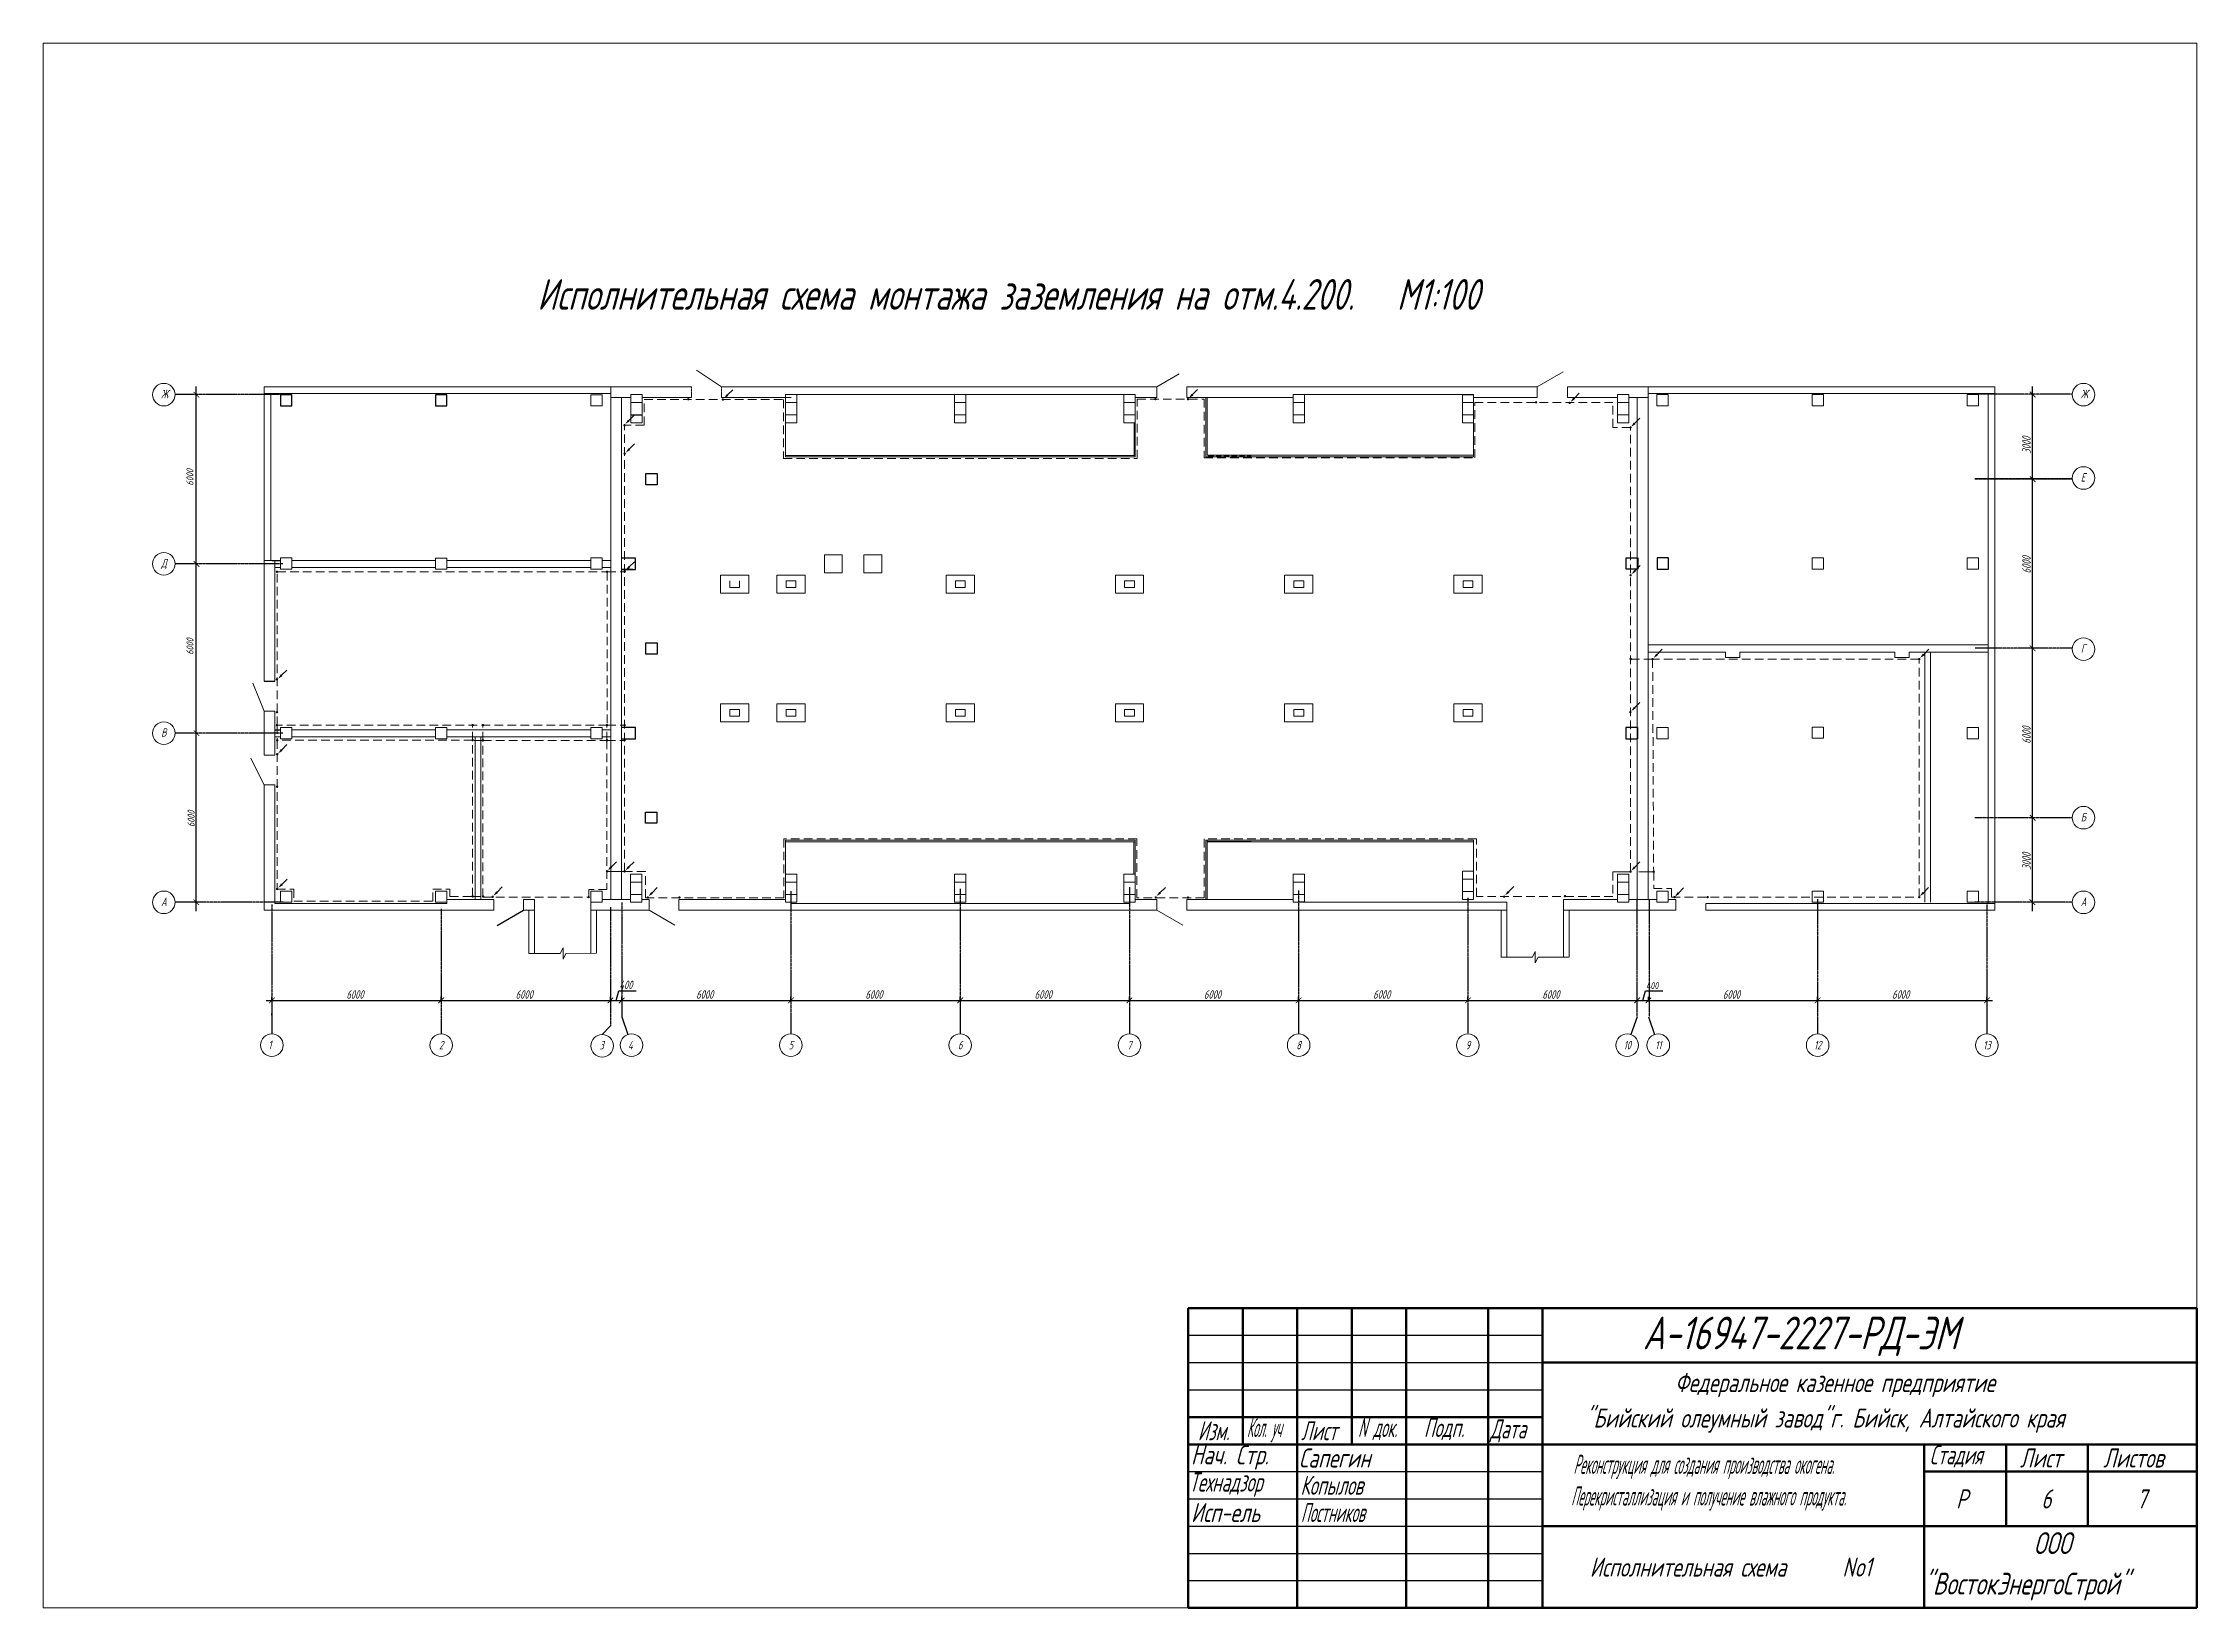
# Model space of a CAD drawing. Header units: millimetres. Extents: x -14296 to 10264, y -13087 to -5602.
# Drawn here: x -4929 to -4139, y -8119 to -7545 of the extents above; entities that cross this region are included whole.
import ezdxf
from ezdxf.enums import TextEntityAlignment as Align

# ---------------------------------------------------------------- set-up
doc = ezdxf.new("R2010")
doc.units = ezdxf.units.MM
for name, pattern in [('CENTER2', [1.125, 0.75, -0.125, 0.125, -0.125]), ('DURCHG', [0]), ('gost6', [12, 8, -1.5, 1, -1.5]), ('HIDDEN', [9.525, 6.35, -3.175]), ('HIDDEN2', [4.7625, 3.175, -1.5875])]:
    doc.linetypes.add(name, pattern=pattern)
for name, color, linetype, lineweight in [('1', 4, 'Continuous', 15), ('Заземление (Сущ)', 6, 'gost6', 25), ('КаБель силовой (Вновь)', 1, 'Continuous', 15), ('основной', 3, 'Continuous', 15), ('Рамка толстая', 7, 'Continuous', 15), ('строит', 7, 'Continuous', 30), ('Строительный', 251, 'Continuous', 13)]:
    doc.layers.add(name, color=color, linetype=linetype, lineweight=lineweight)
for name, color, linetype in [('osnovnoy shtamp', 7, 'Continuous'), ('НОВЫЙ', 7, 'Continuous'), ('орудован', 7, 'Continuous'), ('Размеры', 5, 'Continuous')]:
    doc.layers.add(name, color=color, linetype=linetype)
doc.styles.add('GOST 2.304', font='CS_Gost2304.shx', dxfattribs={"width": 0.9, "height": 300})
doc.styles.add('Simplex', font='simplex.shx', dxfattribs={"width": 0.7, "oblique": 15})
doc.linetypes.add('ограждение1', pattern='A,0.25,-0.1,[133,ltypeshp.shx,S=0.1,R=0,X=-0.1,Y=0],-0.1,1', length=1.45)

msp = doc.modelspace()

# ---------------------------------------------------------------- texts
at = {"color": 18, "lineweight": 20, "true_color": 0x000000, "style": 'Simplex', "oblique": 15, "width": 0.7}
for s, p in [('Ж', (-4885.31894, -7675.22737)), ('Ж', (-4181.22073, -7675.22737)), ('Е', (-4181.22073, -7705.80381)), ('Д', (-4885.31894, -7737.30147)), ('Г', (-4181.22073, -7768.59501)), ('В', (-4885.31894, -7799.37558)), ('Б', (-4181.22073, -7830.40592)), ('А', (-4885.31894, -7861.44969)), ('А', (-4181.22073, -7861.44969)), ('3', (-4724.52614, -7914.07306)), ('4', (-4714.05137, -7914.07306))]:
    msp.add_text(s, height=3.10371, dxfattribs=at).set_placement(p)
for s, height, p in [('1', 3.10371, (-4845.44966, -7912.42722)), ('2', 3.10371, (-4782.61683, -7912.50069)), ('5', 3.10371, (-4654.33034, -7912.50069)), ('6', 3.10371, (-4592.25624, -7912.50069)), ('7', 3.10371, (-4530.18213, -7912.50069)), ('8', 3.10371, (-4468.10802, -7912.50069)), ('9', 3.10371, (-4406.03391, -7912.50069)), ('10', 3.103705, (-4347.58079, -7912.50069)), ('11', 3.103705, (-4336.20054, -7912.50069)), ('12', 3.103705, (-4277.74742, -7912.50069)), ('13', 3.103705, (-4215.67332, -7912.50069))]:
    msp.add_text(s, height=height, dxfattribs=at).set_placement(p, align=Align.MIDDLE_CENTER)
at = {"color": 18, "true_color": 0x000000, "style": 'Simplex', "oblique": 15}
for s, height, width, p in [('А-16947-2227-РД-ЭМ', 12, 0.7, (-4341.84225, -8024.09031)), ('Федеральное казенное предприятие', 7, 0.7, (-4330.06639, -8039.78079)), ('Кол. уч', 7, 0.4, (-4487.12643, -8056.28079)), ('N', 7, 0.5, (-4446.37682, -8056.28079)), ('Подп.', 7, 0.6, (-4422.17921, -8056.28079)), ('Дата', 7, 0.6, (-4397.88113, -8056.78079)), ('"Бийский олеумный завод"г. Бийск, Алтайского края', 7, 0.7, (-4362.8916, -8052.78079)), ('Изм.', 7, 0.6, (-4505.07921, -8057.44746)), ('Лист', 7, 0.6, (-4467.21511, -8057.44746)), ('док.', 7, 0.5, (-4440.80938, -8056.28079)), ('Нач. Стр.', 7, 0.7, (-4507.56788, -8066.28079)), ('Сапегин', 7, 0.7, (-4468.01447, -8067.44746)), ('Реконструкция для создания производства окогена.', 7, 0.4, (-4367.32643, -8069.78079)), ('Стадия', 7, 0.6, (-4236.68306, -8066.28079)), ('Лист', 7, 0.7, (-4203.55122, -8067.44746)), ('Листов', 7, 0.7, (-4173.00912, -8067.44746)), ('Технадзор', 7, 0.6, (-4508.23455, -8076.28079)), ('Копылов', 7, 0.6, (-4467.43455, -8077.44746)), ('Исп-ель', 7, 0.7, (-4507.56788, -8087.44746)), ('Постников', 7, 0.5, (-4467.30122, -8087.44746)), ('Перекристаллизация и получение влажного продукта.', 7, 0.4, (-4368.19226, -8081.37736)), ('Р', 7, 0.7, (-4226.96041, -8082.44746)), ('6', 7, 0.7, (-4195.73904, -8082.44746)), ('7', 7, 0.7, (-4160.73904, -8082.44746)), ('ООО', 8, 0.7, (-4198.50635, -8099.18555)), ('Исполнительная схема ', 7, 0.7, (-4361.30634, -8107.46178)), ('No1', 7, 0.7, (-4268.67301, -8107.46178)), ('"ВостокЭнергоСтрой"', 8, 0.7, (-4238.82918, -8114.0427))]:
    msp.add_text(s, height=height, dxfattribs=dict(at, width=width)).set_placement(p)
at = {"color": 18, "lineweight": 20, "true_color": 0x000000, "char_height": 2.586421, "attachment_point": 5, "rotation": 90, "style": 'Simplex'}
for insert in [(-4874.75747, -7704.24456), (-4874.75747, -7766.29795), (-4874.363, -7829.50144)]:
    msp.add_mtext('6000', dxfattribs=dict(at, insert=insert))
at = {"layer": 'Размеры', "color": 18, "lineweight": 20, "true_color": 0x000000, "style": 'Simplex', "oblique": 15, "width": 0.7}
for s, p in [('3000', (-4199.59883, -7695.58269)), ('6000', (-4199.59883, -7739.48276)), ('6000', (-4199.59883, -7801.93687)), ('3000', (-4199.59883, -7848.20624))]:
    msp.add_text(s, height=3.103705, rotation=90, dxfattribs=at).set_placement(p)
for s, p in [('400', (-4717.26077, -7891.96969)), ('6000', (-4817.37359, -7895.48722)), ('6000', (-4755.29948, -7895.48722)), ('6000', (-4689.0871, -7895.48722)), ('6000', (-4627.01299, -7895.48722)), ('6000', (-4564.93888, -7895.48722)), ('6000', (-4502.86477, -7895.48722)), ('6000', (-4440.79066, -7895.48722)), ('6000', (-4378.71656, -7895.48722)), ('6000', (-4312.50417, -7895.48722)), ('6000', (-4250.43007, -7895.48722))]:
    msp.add_text(s, height=3.103705, dxfattribs=at).set_placement(p)
at = {"layer": 'Размеры', "color": 18, "true_color": 0x000000, "style": 'GOST 2.304', "oblique": 10, "width": 0.9}
msp.add_text('400', height=2.586421, dxfattribs=at).set_placement((-4340.67785, -7891.96969))
at = {"layer": 'строит', "color": 18, "lineweight": 35, "true_color": 0x000000, "style": 'Simplex', "oblique": 15, "width": 0.7}
msp.add_text('Исполнительная схема монтажа заземления на отм.4.200.   М1:100', height=11.2708251, dxfattribs=at).set_placement((-4747.36644, -7642.78054))

# ---------------------------------------------------------------- hatches: boundary and pattern name
at = {"layer": 'Заземление (Сущ)', "lineweight": 30, "true_color": 0x000000}
for points in [[(-4691.48539, -7675.58873, 1), (-4692.38539, -7675.58873, 1)], [(-4678.83257, -7675.69267, 1), (-4679.73257, -7675.69267, 1)], [(-4520.20648, -7675.53483, 1), (-4521.10648, -7675.53483, 1)], [(-4508.24707, -7675.56063, 1), (-4509.14707, -7675.56063, 1)], [(-4380.57898, -7676.7161, 1), (-4381.47898, -7676.7161, 1)], [(-4368.26, -7676.93865, 1), (-4369.16, -7676.93865, 1)], [(-4714.92327, -7685.12681, 1), (-4715.82327, -7685.12681, 1)], [(-4345.95256, -7685.96839, 1), (-4346.85256, -7685.96839, 1)], [(-4714.86739, -7695.53412, 1), (-4715.76739, -7695.53412, 1)], [(-4842.39065, -7738.86645, 1), (-4843.29065, -7738.86645, 1)], [(-4721.35093, -7738.88143, 1), (-4722.25093, -7738.88143, 1)], [(-4714.86351, -7738.77776, 1), (-4715.76351, -7738.77776, 1)], [(-4345.8918, -7740.1593, 1), (-4346.7918, -7740.1593, 1)], [(-4345.88343, -7770.86292, 1), (-4346.78343, -7770.86292, 1)], [(-4337.84441, -7770.93305, 1), (-4338.74441, -7770.93305, 1)], [(-4240.00887, -7770.88981, 1), (-4240.90887, -7770.88981, 1)], [(-4842.41449, -7778.32747, 1), (-4843.31449, -7778.32747, 1)], [(-4842.39314, -7790.39543, 1), (-4843.29314, -7790.39543, 1)], [(-4842.37772, -7795.14791, 1), (-4843.27772, -7795.14791, 1)], [(-4770.61924, -7795.138, 1), (-4771.51924, -7795.138, 1)], [(-4766.85144, -7795.138, 1), (-4767.75144, -7795.138, 1)], [(-4721.31002, -7795.13204, 1), (-4722.21002, -7795.13204, 1)], [(-4714.89578, -7795.15415, 1), (-4715.79578, -7795.15415, 1)], [(-4345.97288, -7790.36126, 1), (-4346.87288, -7790.36126, 1)], [(-4842.31875, -7800.67993, 1), (-4843.21875, -7800.67993, 1)], [(-4770.61468, -7800.64558, 1), (-4771.51468, -7800.64558, 1)], [(-4766.83329, -7800.71827, 1), (-4767.73329, -7800.71827, 1)], [(-4721.34749, -7800.71049, 1), (-4722.24749, -7800.71049, 1)], [(-4714.88655, -7800.69128, 1), (-4715.78655, -7800.69128, 1)], [(-4842.30022, -7805.79119, 1), (-4843.20022, -7805.79119, 1)], [(-4842.34178, -7817.69255, 1), (-4843.24178, -7817.69255, 1)], [(-4721.28347, -7848.75077, 1), (-4722.18347, -7848.75077, 1)], [(-4714.86323, -7848.77153, 1), (-4715.76323, -7848.77153, 1)], [(-4345.91276, -7848.88167, 1), (-4346.81276, -7848.88167, 1)], [(-4337.42848, -7848.92414, 1), (-4338.32848, -7848.92414, 1)], [(-4842.33238, -7855.2428, 1), (-4843.23238, -7855.2428, 1)], [(-4770.62949, -7857.94969, 1), (-4771.52949, -7857.94969, 1)], [(-4766.80876, -7857.9625, 1), (-4767.70876, -7857.9625, 1)], [(-4763.26387, -7858.10994, 1), (-4764.16387, -7858.10994, 1)], [(-4728.08126, -7858.21185, 1), (-4728.98126, -7858.21185, 1)], [(-4706.3845, -7858.36734, 1), (-4707.2845, -7858.36734, 1)], [(-4694.77869, -7858.35686, 1), (-4695.67869, -7858.35686, 1)], [(-4520.08333, -7858.34909, 1), (-4520.98333, -7858.34909, 1)], [(-4508.24092, -7858.37243, 1), (-4509.14092, -7858.37243, 1)], [(-4392.28879, -7858.03053, 1), (-4393.18879, -7858.03053, 1)], [(-4369.98094, -7857.86598, 1), (-4370.88094, -7857.86598, 1)], [(-4329.7493, -7858.18606, 1), (-4330.6493, -7858.18606, 1)], [(-4317.64203, -7858.21045, 1), (-4318.54203, -7858.21045, 1)], [(-4240.03361, -7858.22918, 1), (-4240.93361, -7858.22918, 1)]]:
    msp.add_hatch(color=18, dxfattribs=at).paths.add_polyline_path(points)

# ---------------------------------------------------------------- linework, layer by layer
at = {"color": 18, "linetype": 'CENTER2', "ltscale": 0.5, "true_color": 0x000000}
for p, q in [((-4840.72871, -7673.90631), (-4880.21146, -7673.90631)), ((-4184.3651, -7673.78402), (-4220.06111, -7673.78402)), ((-4184.27265, -7704.82779), (-4220.06111, -7704.82779)), ((-4184.35914, -7704.93664), (-4220.06111, -7704.93664)), ((-4840.72871, -7735.98041), (-4880.21146, -7735.98041))]:
    msp.add_line(p, q, dxfattribs=at)
at = {"color": 18, "lineweight": 25, "true_color": 0x000000}
for p, q in [((-4872.42969, -7739.2228), (-4872.42969, -7670.94128)), ((-4198.94489, -7739.2228), (-4198.94489, -7670.94128)), ((-4872.42969, -7801.2762), (-4872.42969, -7732.99468)), ((-4198.94489, -7801.2762), (-4198.94489, -7732.99468)), ((-4872.42969, -7863.35031), (-4872.42969, -7795.06879)), ((-4198.97298, -7863.35031), (-4198.97298, -7795.06879)), ((-4508.63455, -8018.94746), (-4378.63455, -8018.94746)), ((-4508.63455, -8028.94746), (-4378.63455, -8028.94746)), ((-4508.63455, -8038.94746), (-4378.63455, -8038.94746)), ((-4508.63455, -8068.94746), (-4378.63455, -8068.94746)), ((-4508.63455, -8078.94746), (-4378.63455, -8078.94746)), ((-4508.63455, -8088.94746), (-4378.63455, -8088.94746)), ((-4508.63455, -8098.94746), (-4378.63455, -8098.94746)), ((-4508.63455, -8108.94746), (-4378.63455, -8108.94746))]:
    msp.add_line(p, q, dxfattribs=at)
at = {"color": 18, "true_color": 0x000000}
for p, q in [((-4837.40949, -7673.91768), (-4841.54777, -7673.91768)), ((-4841.54777, -7673.91768), (-4841.54777, -7678.05596)), ((-4841.54777, -7678.05596), (-4837.40949, -7678.05596)), ((-4837.40949, -7678.05596), (-4837.40949, -7673.91768)), ((-4780.50823, -7673.91768), (-4784.6465, -7673.91768)), ((-4784.6465, -7673.91768), (-4784.6465, -7678.05596)), ((-4784.6465, -7678.05596), (-4780.50823, -7678.05596)), ((-4780.50823, -7678.05596), (-4780.50823, -7673.91768)), ((-4847.4954, -7779.01179), (-4843.62412, -7779.00585)), ((-4485.55276, -7837.88541), (-4501.69202, -7837.88541))]:
    msp.add_line(p, q, dxfattribs=at)
at = {"color": 18, "ltscale": 100, "true_color": 0x000000}
msp.add_line((-4844.65147, -7734.6872), (-4841.54777, -7734.6872), dxfattribs=at)
at = {"color": 18, "lineweight": 60, "true_color": 0x000000}
for p, q in [((-4508.63455, -8008.94746), (-4138.63455, -8008.94746)), ((-4508.63455, -8008.94746), (-4508.63455, -8118.94746)), ((-4488.63455, -8008.94746), (-4488.63455, -8058.94746)), ((-4468.63455, -8008.94746), (-4468.63455, -8118.94746)), ((-4448.63455, -8008.94746), (-4448.63455, -8058.94746)), ((-4428.63455, -8008.94746), (-4428.63455, -8118.94746)), ((-4398.63455, -8008.94746), (-4398.63455, -8118.94746)), ((-4378.63455, -8008.94746), (-4378.63455, -8118.94746)), ((-4138.63455, -8008.94746), (-4138.63455, -8118.94746)), ((-4378.63455, -8028.94746), (-4138.63455, -8028.94746)), ((-4508.63455, -8048.94746), (-4378.63455, -8048.94746)), ((-4508.63455, -8058.94746), (-4138.63455, -8058.94746)), ((-4238.63455, -8058.94746), (-4238.63455, -8118.94746)), ((-4208.63455, -8058.94746), (-4208.63455, -8088.94746)), ((-4178.63455, -8058.94746), (-4178.63455, -8088.94746)), ((-4238.63455, -8068.94746), (-4138.63455, -8068.94746)), ((-4378.63455, -8088.94746), (-4138.63455, -8088.94746)), ((-4508.63455, -8118.94746), (-4138.63455, -8118.94746))]:
    msp.add_line(p, q, dxfattribs=at)
at = {"color": 18, "linetype": 'ByBlock', "true_color": 0x000000, "const_width": 0.31037}
for points in [[(-4469.14259, -7897.14253), (-4467.07345, -7895.0734)], [(-4467.07345, -7895.0734), (-4469.14259, -7897.14253)]]:
    msp.add_lwpolyline(points, dxfattribs=at)
at = {"layer": '1', "color": 18, "true_color": 0x000000}
for p, q in [((-4680.15508, -7740.11869), (-4680.15508, -7746.73993)), ((-4669.8094, -7740.11869), (-4680.15508, -7740.11869)), ((-4669.8094, -7740.11869), (-4669.8094, -7746.73993)), ((-4659.46372, -7740.11869), (-4659.46372, -7746.73993)), ((-4649.11803, -7740.11869), (-4659.46372, -7740.11869)), ((-4649.11803, -7740.11869), (-4649.11803, -7746.73993)), ((-4597.38961, -7740.11869), (-4597.38961, -7746.73993)), ((-4587.04392, -7740.11869), (-4597.38961, -7740.11869)), ((-4587.04392, -7740.11869), (-4587.04392, -7746.73993)), ((-4535.3155, -7740.11869), (-4535.3155, -7746.73993)), ((-4524.96981, -7740.11869), (-4535.3155, -7740.11869)), ((-4524.96981, -7740.11869), (-4524.96981, -7746.73993)), ((-4473.24139, -7740.11869), (-4473.24139, -7746.73993)), ((-4462.89571, -7740.11869), (-4473.24139, -7740.11869)), ((-4462.89571, -7740.11869), (-4462.89571, -7746.73993)), ((-4411.16728, -7740.11869), (-4411.16728, -7746.73993)), ((-4400.8216, -7740.11869), (-4411.16728, -7740.11869)), ((-4400.8216, -7740.11869), (-4400.8216, -7746.73993)), ((-4669.8094, -7746.73993), (-4680.15508, -7746.73993)), ((-4676.79274, -7742.1868), (-4676.79274, -7744.66977)), ((-4673.22348, -7744.66977), (-4676.79274, -7744.66977)), ((-4673.17175, -7744.66977), (-4676.22372, -7744.66977)), ((-4673.17175, -7742.1868), (-4673.17175, -7744.66977)), ((-4649.11803, -7746.73993), (-4659.46372, -7746.73993)), ((-4656.10137, -7742.18782), (-4653.04939, -7742.18782)), ((-4656.10137, -7742.18782), (-4656.10137, -7744.67079)), ((-4652.53211, -7744.67079), (-4656.10137, -7744.67079)), ((-4652.48038, -7742.18782), (-4656.04964, -7742.18782)), ((-4652.48038, -7744.67079), (-4655.53236, -7744.67079)), ((-4652.48038, -7742.18782), (-4652.48038, -7744.67079)), ((-4587.04392, -7746.73993), (-4597.38961, -7746.73993)), ((-4594.02726, -7742.18782), (-4590.97528, -7742.18782)), ((-4594.02726, -7742.18782), (-4594.02726, -7744.67079)), ((-4590.458, -7744.67079), (-4594.02726, -7744.67079)), ((-4590.40627, -7742.18782), (-4593.97553, -7742.18782)), ((-4590.40627, -7744.67079), (-4593.45825, -7744.67079)), ((-4590.40627, -7742.18782), (-4590.40627, -7744.67079)), ((-4524.96981, -7746.73993), (-4535.3155, -7746.73993)), ((-4531.95315, -7742.18782), (-4528.90118, -7742.18782)), ((-4531.95315, -7742.18782), (-4531.95315, -7744.67079)), ((-4528.38389, -7744.67079), (-4531.95315, -7744.67079)), ((-4528.33216, -7742.18782), (-4531.90142, -7742.18782)), ((-4528.33216, -7744.67079), (-4531.38414, -7744.67079)), ((-4528.33216, -7742.18782), (-4528.33216, -7744.67079)), ((-4462.89571, -7746.73993), (-4473.24139, -7746.73993)), ((-4469.87904, -7742.18782), (-4466.82707, -7742.18782)), ((-4469.87904, -7742.18782), (-4469.87904, -7744.67079)), ((-4466.30978, -7744.67079), (-4469.87904, -7744.67079)), ((-4466.25805, -7742.18782), (-4469.82732, -7742.18782)), ((-4466.25805, -7744.67079), (-4469.31003, -7744.67079)), ((-4466.25805, -7742.18782), (-4466.25805, -7744.67079)), ((-4400.8216, -7746.73993), (-4411.16728, -7746.73993)), ((-4407.80494, -7742.18782), (-4404.75296, -7742.18782)), ((-4407.80494, -7742.18782), (-4407.80494, -7744.67079)), ((-4404.23568, -7744.67079), (-4407.80494, -7744.67079)), ((-4404.18395, -7742.18782), (-4407.75321, -7742.18782)), ((-4404.18395, -7744.67079), (-4407.23592, -7744.67079)), ((-4404.18395, -7742.18782), (-4404.18395, -7744.67079)), ((-4680.15508, -7793.91625), (-4680.15508, -7787.29501)), ((-4669.8094, -7787.29501), (-4680.15508, -7787.29501)), ((-4680.15508, -7793.91625), (-4680.15508, -7787.29501)), ((-4669.8094, -7787.29501), (-4680.15508, -7787.29501)), ((-4676.79274, -7791.84711), (-4676.79274, -7789.36415)), ((-4673.22348, -7789.36415), (-4676.79274, -7789.36415)), ((-4676.79274, -7791.84711), (-4676.79274, -7789.36415)), ((-4673.22348, -7789.36415), (-4676.79274, -7789.36415)), ((-4673.17175, -7789.36415), (-4676.22372, -7789.36415)), ((-4673.17175, -7789.36415), (-4676.22372, -7789.36415)), ((-4673.17175, -7791.84711), (-4673.17175, -7789.36415)), ((-4673.17175, -7791.84711), (-4673.17175, -7789.36415)), ((-4669.8094, -7793.91625), (-4669.8094, -7787.29501)), ((-4669.8094, -7793.91625), (-4669.8094, -7787.29501)), ((-4659.46372, -7793.91625), (-4659.46372, -7787.29501)), ((-4649.11803, -7787.29501), (-4659.46372, -7787.29501)), ((-4656.10137, -7791.84711), (-4656.10137, -7789.36415)), ((-4652.53211, -7789.36415), (-4656.10137, -7789.36415)), ((-4652.48038, -7789.36415), (-4655.53236, -7789.36415)), ((-4652.48038, -7791.84711), (-4652.48038, -7789.36415)), ((-4649.11803, -7793.91625), (-4649.11803, -7787.29501)), ((-4597.38961, -7793.91625), (-4597.38961, -7787.29501)), ((-4587.04392, -7787.29501), (-4597.38961, -7787.29501)), ((-4594.02726, -7791.84711), (-4594.02726, -7789.36415)), ((-4590.458, -7789.36415), (-4594.02726, -7789.36415)), ((-4590.40627, -7789.36415), (-4593.45825, -7789.36415)), ((-4590.40627, -7791.84711), (-4590.40627, -7789.36415)), ((-4587.04392, -7793.91625), (-4587.04392, -7787.29501)), ((-4535.3155, -7793.91625), (-4535.3155, -7787.29501)), ((-4524.96981, -7787.29501), (-4535.3155, -7787.29501)), ((-4531.95315, -7791.84711), (-4531.95315, -7789.36415)), ((-4528.38389, -7789.36415), (-4531.95315, -7789.36415)), ((-4528.33216, -7789.36415), (-4531.38414, -7789.36415)), ((-4528.33216, -7791.84711), (-4528.33216, -7789.36415)), ((-4524.96981, -7793.91625), (-4524.96981, -7787.29501)), ((-4473.24139, -7793.91625), (-4473.24139, -7787.29501)), ((-4462.89571, -7787.29501), (-4473.24139, -7787.29501)), ((-4469.87904, -7791.84711), (-4469.87904, -7789.36415)), ((-4466.30978, -7789.36415), (-4469.87904, -7789.36415)), ((-4466.25805, -7789.36415), (-4469.31003, -7789.36415)), ((-4466.25805, -7791.84711), (-4466.25805, -7789.36415)), ((-4462.89571, -7793.91625), (-4462.89571, -7787.29501)), ((-4411.16728, -7793.91625), (-4411.16728, -7787.29501)), ((-4400.8216, -7787.29501), (-4411.16728, -7787.29501)), ((-4407.80494, -7791.84711), (-4407.80494, -7789.36415)), ((-4404.23568, -7789.36415), (-4407.80494, -7789.36415)), ((-4404.18395, -7789.36415), (-4407.23592, -7789.36415)), ((-4404.18395, -7791.84711), (-4404.18395, -7789.36415)), ((-4400.8216, -7793.91625), (-4400.8216, -7787.29501)), ((-4669.8094, -7793.91625), (-4680.15508, -7793.91625)), ((-4669.8094, -7793.91625), (-4680.15508, -7793.91625)), ((-4676.79274, -7791.84711), (-4673.74076, -7791.84711)), ((-4676.79274, -7791.84711), (-4673.74076, -7791.84711)), ((-4673.17175, -7791.84711), (-4676.74101, -7791.84711)), ((-4673.17175, -7791.84711), (-4676.74101, -7791.84711)), ((-4649.11803, -7793.91625), (-4659.46372, -7793.91625)), ((-4656.10137, -7791.84711), (-4653.04939, -7791.84711)), ((-4652.48038, -7791.84711), (-4656.04964, -7791.84711)), ((-4587.04392, -7793.91625), (-4597.38961, -7793.91625)), ((-4594.02726, -7791.84711), (-4590.97528, -7791.84711)), ((-4590.40627, -7791.84711), (-4593.97553, -7791.84711)), ((-4524.96981, -7793.91625), (-4535.3155, -7793.91625)), ((-4531.95315, -7791.84711), (-4528.90118, -7791.84711)), ((-4528.33216, -7791.84711), (-4531.90142, -7791.84711)), ((-4462.89571, -7793.91625), (-4473.24139, -7793.91625)), ((-4469.87904, -7791.84711), (-4466.82707, -7791.84711)), ((-4466.25805, -7791.84711), (-4469.82732, -7791.84711)), ((-4400.8216, -7793.91625), (-4411.16728, -7793.91625)), ((-4407.80494, -7791.84711), (-4404.75296, -7791.84711)), ((-4404.18395, -7791.84711), (-4407.75321, -7791.84711))]:
    msp.add_line(p, q, dxfattribs=at)
at = {"layer": 'osnovnoy shtamp', "color": 18, "true_color": 0x000000}
msp.add_line((-4723.55694, -7908.61373), (-4720.50325, -7905.4012), dxfattribs=at)
at = {"layer": 'КаБель силовой (Вновь)', "color": 18, "linetype": 'HIDDEN2', "true_color": 0x000000}
for p, q in [((-4708.20646, -7685.14621), (-4708.20646, -7675.67869)), ((-4708.20646, -7675.67869), (-4657.11092, -7675.67869)), ((-4657.11092, -7675.67869), (-4657.11092, -7697.2907)), ((-4527.38672, -7697.2907), (-4527.38672, -7675.50508)), ((-4527.38672, -7675.50508), (-4502.75111, -7675.50508)), ((-4502.75111, -7675.50508), (-4502.75111, -7697.08161)), ((-4403.43748, -7697.08161), (-4403.43748, -7676.82982)), ((-4352.80943, -7676.82982), (-4403.43748, -7676.82982)), ((-4352.80943, -7685.9748), (-4352.80943, -7676.82982)), ((-4715.34194, -7848.80443), (-4715.34194, -7685.14621)), ((-4708.20646, -7685.14621), (-4715.34194, -7685.14621)), ((-4346.38177, -7685.9748), (-4352.80943, -7685.9748)), ((-4346.38177, -7848.95048), (-4346.38177, -7685.9748)), ((-4657.11092, -7697.2907), (-4527.38672, -7697.2907)), ((-4502.75111, -7697.08161), (-4403.43748, -7697.08161)), ((-4842.82529, -7795.15601), (-4842.82529, -7738.87319)), ((-4842.82529, -7738.87319), (-4721.78814, -7738.87319)), ((-4721.78814, -7738.87319), (-4721.78814, -7795.145)), ((-4721.78814, -7738.87319), (-4715.34194, -7738.87319)), ((-4338.277, -7770.93247), (-4346.38177, -7770.93247)), ((-4240.46359, -7770.93247), (-4338.277, -7770.93247)), ((-4338.277, -7770.93247), (-4337.89003, -7848.95048)), ((-4240.46359, -7858.27244), (-4240.46359, -7770.93247)), ((-4721.78814, -7795.145), (-4842.82529, -7795.15601)), ((-4842.82529, -7795.15601), (-4842.75209, -7800.6832)), ((-4771.0735, -7800.73706), (-4771.0735, -7795.14948)), ((-4767.29659, -7800.73706), (-4767.29659, -7795.16872)), ((-4721.79578, -7800.73706), (-4721.79578, -7795.145)), ((-4721.78814, -7795.145), (-4715.34194, -7795.145)), ((-4771.0735, -7800.6832), (-4842.75209, -7800.6832)), ((-4842.75209, -7800.6832), (-4842.75209, -7855.29022)), ((-4771.0735, -7857.98418), (-4771.0735, -7800.6832)), ((-4767.29659, -7800.73706), (-4771.0735, -7800.73706)), ((-4767.29659, -7858.23171), (-4767.29659, -7800.73706)), ((-4767.29659, -7800.73706), (-4721.79578, -7800.73706)), ((-4721.79578, -7800.73706), (-4721.79578, -7855.38357)), ((-4721.79578, -7800.73706), (-4715.34194, -7800.73706)), ((-4527.40859, -7836.7837), (-4656.90138, -7836.7837)), ((-4656.90138, -7836.7837), (-4656.90138, -7858.47186)), ((-4527.40859, -7858.48531), (-4527.40859, -7836.7837)), ((-4402.82721, -7836.8036), (-4502.78565, -7836.8036)), ((-4502.78565, -7836.8036), (-4502.78565, -7858.48531)), ((-4402.82721, -7857.96087), (-4402.82721, -7836.8036)), ((-4707.64909, -7848.80443), (-4721.79578, -7848.80443)), ((-4721.79578, -7848.80443), (-4715.34194, -7848.80443)), ((-4707.64909, -7858.47186), (-4707.64909, -7848.80443)), ((-4352.86114, -7848.95048), (-4352.86114, -7857.96087)), ((-4352.86114, -7848.95048), (-4346.38177, -7848.95048)), ((-4337.89003, -7848.95048), (-4337.89003, -7855.01266)), ((-4842.83817, -7855.29022), (-4836.61496, -7855.29022)), ((-4836.61496, -7855.29022), (-4836.61496, -7859.71941)), ((-4836.61496, -7859.71941), (-4785.66576, -7859.71941)), ((-4785.66576, -7859.71941), (-4785.66576, -7855.312)), ((-4785.66576, -7855.312), (-4779.42339, -7855.312)), ((-4779.42339, -7855.312), (-4779.42339, -7857.98418)), ((-4779.42339, -7857.98418), (-4771.0735, -7857.98418)), ((-4771.0735, -7857.98418), (-4767.29659, -7857.98418)), ((-4767.29659, -7858.23171), (-4728.50642, -7858.23171)), ((-4728.50642, -7858.23171), (-4728.50642, -7855.38357)), ((-4721.79578, -7855.38357), (-4728.37095, -7855.38357)), ((-4656.90138, -7858.47186), (-4707.64909, -7858.47186)), ((-4502.78565, -7858.48531), (-4527.40859, -7858.48531)), ((-4352.86114, -7857.96087), (-4402.82721, -7857.96087)), ((-4337.89003, -7855.01266), (-4331.35724, -7855.01266)), ((-4331.35724, -7855.01266), (-4331.35724, -7858.27244)), ((-4331.35724, -7858.27244), (-4240.46359, -7858.27244))]:
    msp.add_line(p, q, dxfattribs=at)
at = {"layer": 'КаБель силовой (Вновь)', "color": 18, "true_color": 0x000000}
for p, q in [((-4677.57364, -7674.00459), (-4675.66445, -7672.0954)), ((-4507.08096, -7673.91347), (-4505.17177, -7672.00428)), ((-4367.07655, -7675.29736), (-4365.16736, -7673.38817)), ((-4713.78634, -7683.39388), (-4711.87715, -7681.48469)), ((-4344.89735, -7684.47821), (-4342.98816, -7682.56902)), ((-4713.60675, -7693.87899), (-4711.69756, -7691.96981)), ((-4713.6363, -7737.11934), (-4711.72711, -7735.21015)), ((-4344.74191, -7738.51447), (-4342.83272, -7736.60528)), ((-4336.64828, -7769.22176), (-4334.73909, -7767.31257)), ((-4238.85893, -7769.20136), (-4236.94974, -7767.29217)), ((-4841.13955, -7776.82273), (-4839.23036, -7774.91355)), ((-4344.82498, -7788.70403), (-4342.91579, -7786.79484)), ((-4841.08145, -7804.18549), (-4839.17227, -7802.2763)), ((-4841.05411, -7853.5292), (-4839.14493, -7851.62001)), ((-4720.18904, -7847.13066), (-4718.27985, -7845.22148)), ((-4713.75803, -7847.13701), (-4711.84884, -7845.22782)), ((-4344.82146, -7847.23048), (-4342.91227, -7845.32129)), ((-4762.11695, -7856.41002), (-4760.20776, -7854.50083)), ((-4705.2499, -7856.62627), (-4703.34072, -7854.71708)), ((-4518.91304, -7856.56414), (-4517.00385, -7854.65495)), ((-4391.09759, -7856.28178), (-4389.1884, -7854.37259)), ((-4328.80684, -7856.74437), (-4326.89766, -7854.83518)), ((-4238.97783, -7856.61009), (-4237.06864, -7854.7009))]:
    msp.add_line(p, q, dxfattribs=at)
at = {"layer": 'КаБель силовой (Вновь)', "color": 18, "linetype": 'HIDDEN', "true_color": 0x000000}
msp.add_line((-4352.86114, -7848.95048), (-4337.89003, -7848.95048), dxfattribs=at)
at = {"layer": 'КаБель силовой (Вновь)', "color": 18, "true_color": 0x000000}
for points in [[(-4677.25544, -7674.32278), (-4677.89184, -7673.68639), (-4678.84643, -7675.27738)], [(-4506.76276, -7674.23167), (-4507.39916, -7673.59527), (-4508.35375, -7675.18626)], [(-4366.75835, -7675.61556), (-4367.39475, -7674.97916), (-4368.34934, -7676.57015)], [(-4713.46814, -7683.71207), (-4714.10453, -7683.07568), (-4715.05913, -7684.66667)], [(-4344.57915, -7684.79641), (-4345.21555, -7684.16001), (-4346.17014, -7685.751)], [(-4713.28855, -7694.19719), (-4713.92495, -7693.5608), (-4714.87954, -7695.15179)], [(-4713.3181, -7737.43754), (-4713.9545, -7736.80114), (-4714.90909, -7738.39213)], [(-4344.42371, -7738.83267), (-4345.06011, -7738.19627), (-4346.0147, -7739.78727)], [(-4336.33008, -7769.53996), (-4336.96648, -7768.90356), (-4337.92107, -7770.49455)], [(-4238.54073, -7769.51955), (-4239.17713, -7768.88316), (-4240.13172, -7770.47415)], [(-4840.82135, -7777.14093), (-4841.45774, -7776.50454), (-4842.41234, -7778.09553)], [(-4344.50678, -7789.02223), (-4345.14317, -7788.38583), (-4346.09777, -7789.97682)], [(-4840.76326, -7804.50369), (-4841.39965, -7803.86729), (-4842.35425, -7805.45828)], [(-4719.87084, -7847.44886), (-4720.50724, -7846.81247), (-4721.46183, -7848.40346)], [(-4713.43983, -7847.45521), (-4714.07623, -7846.81881), (-4715.03083, -7848.4098)], [(-4344.50326, -7847.54868), (-4345.13966, -7846.91228), (-4346.09425, -7848.50327)], [(-4840.73592, -7853.8474), (-4841.37231, -7853.211), (-4842.32691, -7854.80199)], [(-4761.79875, -7856.72821), (-4762.43515, -7856.09182), (-4763.38974, -7857.68281)], [(-4704.93171, -7856.94447), (-4705.5681, -7856.30807), (-4706.5227, -7857.89906)], [(-4518.59485, -7856.88234), (-4519.23124, -7856.24594), (-4520.18584, -7857.83693)], [(-4390.77939, -7856.59998), (-4391.41579, -7855.96358), (-4392.37038, -7857.55457)], [(-4328.48865, -7857.06256), (-4329.12504, -7856.42617), (-4330.07964, -7858.01716)], [(-4238.65963, -7856.92829), (-4239.29602, -7856.2919), (-4240.25062, -7857.88289)]]:
    msp.add_solid(points, dxfattribs=at)
at = {"layer": 'НОВЫЙ', "color": 18, "linetype": 'DURCHG', "lineweight": 9, "ltscale": 0.3, "true_color": 0x000000}
for p, q in [((-4642.04158, -7732.71117), (-4635.50311, -7732.71117)), ((-4642.04158, -7739.24964), (-4642.04158, -7732.71117)), ((-4635.50311, -7739.24964), (-4635.50311, -7732.71117)), ((-4627.55762, -7732.71117), (-4621.01915, -7732.71117)), ((-4627.55762, -7739.24964), (-4627.55762, -7732.71117)), ((-4621.01915, -7739.24964), (-4621.01915, -7732.71117)), ((-4642.04158, -7735.639), (-4642.04158, -7735.56658)), ((-4642.04158, -7735.639), (-4642.04158, -7735.69073)), ((-4642.04158, -7736.27009), (-4642.04158, -7735.69073)), ((-4642.04158, -7736.27009), (-4642.04158, -7736.32181)), ((-4642.04158, -7736.39423), (-4642.04158, -7736.32181)), ((-4642.04158, -7739.24964), (-4636.95703, -7739.24964)), ((-4637.36016, -7739.24964), (-4635.50311, -7739.24964)), ((-4635.50311, -7735.56658), (-4635.50311, -7735.639)), ((-4635.50311, -7735.69073), (-4635.50311, -7735.639)), ((-4635.50311, -7735.69073), (-4635.50311, -7736.27009)), ((-4635.50311, -7736.32181), (-4635.50311, -7736.27009)), ((-4635.50311, -7736.32181), (-4635.50311, -7736.39423)), ((-4627.55762, -7735.639), (-4627.55762, -7735.56658)), ((-4627.55762, -7735.639), (-4627.55762, -7735.69073)), ((-4627.55762, -7736.27009), (-4627.55762, -7735.69073)), ((-4627.55762, -7736.27009), (-4627.55762, -7736.32181)), ((-4627.55762, -7736.39423), (-4627.55762, -7736.32181)), ((-4627.55762, -7739.24964), (-4622.83064, -7739.24964)), ((-4622.8762, -7739.24964), (-4621.01915, -7739.24964)), ((-4621.01915, -7735.56658), (-4621.01915, -7735.639)), ((-4621.01915, -7735.69073), (-4621.01915, -7735.639)), ((-4621.01915, -7735.69073), (-4621.01915, -7736.27009)), ((-4621.01915, -7736.32181), (-4621.01915, -7736.27009)), ((-4621.01915, -7736.32181), (-4621.01915, -7736.39423))]:
    msp.add_line(p, q, dxfattribs=at)
at = {"layer": 'НОВЫЙ', "color": 18, "linetype": 'CENTER2', "ltscale": 0.5, "true_color": 0x000000}
for p, q in [((-4184.3336, -7766.901), (-4220.06111, -7766.901)), ((-4840.72871, -7798.05452), (-4880.21146, -7798.05452)), ((-4184.36786, -7829.09774), (-4220.06111, -7829.09774)), ((-4840.62658, -7860.12863), (-4880.21146, -7860.12863)), ((-4716.40445, -7860.21489), (-4716.40445, -7902.15501)), ((-4654.33034, -7856.02513), (-4654.33034, -7902.15501)), ((-4592.25624, -7855.18751), (-4592.25624, -7902.15501)), ((-4530.18213, -7854.62226), (-4530.18213, -7902.15501)), ((-4468.10802, -7855.73838), (-4468.10802, -7902.15501)), ((-4406.03391, -7858.43353), (-4406.03391, -7908.45698)), ((-4344.02915, -7858.95318), (-4344.02915, -7902.15501)), ((-4339.60448, -7858.95318), (-4339.60448, -7902.15501)), ((-4277.74742, -7858.95318), (-4277.74742, -7902.15501)), ((-4184.42185, -7860.12863), (-4220.06111, -7860.12863)), ((-4844.69094, -7860.95395), (-4844.69094, -7902.15501)), ((-4782.61683, -7862.52297), (-4782.61683, -7908.36242)), ((-4720.54273, -7861.90088), (-4720.54273, -7905.47458)), ((-4215.67332, -7860.93294), (-4215.67332, -7901.31705))]:
    msp.add_line(p, q, dxfattribs=at)
at = {"layer": 'НОВЫЙ', "color": 18, "lineweight": 5, "true_color": 0x000000}
msp.add_line((-4847.4819, -7790.00857), (-4851.64587, -7779.78103), dxfattribs=at)
at = {"layer": 'НОВЫЙ', "color": 18, "linetype": 'ограждение1', "lineweight": 13, "ltscale": 3, "true_color": 0x000000}
msp.add_line((-4501.69202, -7837.36812), (-4501.69202, -7859.09406), dxfattribs=at)
at = {"layer": 'орудован', "color": 18, "lineweight": 13, "ltscale": 0.3, "true_color": 0x000000}
for p, q in [((-4403.9253, -7696.70377), (-4502.20931, -7696.70377)), ((-4485.13893, -7696.70377), (-4502.20931, -7696.70377)), ((-4502.20931, -7837.36812), (-4502.20931, -7859.09406))]:
    msp.add_line(p, q, dxfattribs=at)
at = {"layer": 'орудован', "color": 18, "linetype": 'HIDDEN', "lineweight": 5, "ltscale": 0.3, "true_color": 0x000000}
for p, q in [((-4501.2782, -7696.31368), (-4485.55276, -7696.31368)), ((-4501.17474, -7696.21023), (-4485.65621, -7696.21023))]:
    msp.add_line(p, q, dxfattribs=at)
at = {"layer": 'основной', "color": 18, "lineweight": 25, "true_color": 0x000000}
for p, q in [((-4713.15782, -7681.32848), (-4709.01954, -7681.32848)), ((-4843.6169, -7796.85367), (-4841.54777, -7796.85367))]:
    msp.add_line(p, q, dxfattribs=at)
at = {"layer": 'основной', "color": 18, "lineweight": 25, "ltscale": 100, "true_color": 0x000000}
msp.add_line((-4465.99941, -7860.12863), (-4468.06855, -7860.12863), dxfattribs=at)
at = {"layer": 'основной', "color": 18, "true_color": 0x000000}
for centre in [(-4884.34973, -7673.90631), (-4180.25153, -7673.90631), (-4180.25153, -7704.48275), (-4884.34973, -7735.98041), (-4180.25153, -7767.27395), (-4884.34973, -7798.05452), (-4180.25153, -7829.08486), (-4884.34973, -7860.12863), (-4180.25153, -7860.12863), (-4723.55694, -7912.752)]:
    msp.add_circle(centre, 4.13827, dxfattribs=at)
at = {"layer": 'основной', "color": 18, "ltscale": 100, "true_color": 0x000000}
for centre in [(-4844.69094, -7912.50069), (-4782.61683, -7912.50069), (-4712.78346, -7912.50069), (-4654.33034, -7912.50069), (-4592.25624, -7912.50069), (-4530.18213, -7912.50069), (-4468.10802, -7912.50069), (-4406.03391, -7912.50069), (-4347.58079, -7912.50069), (-4336.20054, -7912.50069), (-4277.74742, -7912.50069), (-4215.67332, -7912.50069)]:
    msp.add_circle(centre, 4.13827, dxfattribs=at)
at = {"layer": 'Размеры', "color": 18, "true_color": 0x000000}
for p, q in [((-4404.04029, -7673.92286), (-4408.17856, -7673.92286)), ((-4707.53956, -7706.99804), (-4707.53956, -7702.85977)), ((-4707.53956, -7702.85977), (-4703.40129, -7702.85977)), ((-4703.40129, -7706.99804), (-4707.53956, -7706.99804)), ((-4703.40129, -7702.85977), (-4703.40129, -7706.99804)), ((-4711.35421, -7733.84546), (-4716.52705, -7733.84546)), ((-4711.35421, -7737.98373), (-4711.35421, -7733.84546)), ((-4347.95515, -7737.95719), (-4347.95515, -7733.81892)), ((-4347.95515, -7733.81892), (-4343.81688, -7733.81892)), ((-4343.81688, -7733.81892), (-4343.81688, -7737.95719)), ((-4343.71564, -7733.81055), (-4343.71564, -7737.94883)), ((-4332.43884, -7733.81055), (-4336.57711, -7733.81055)), ((-4336.57711, -7733.81055), (-4336.57711, -7737.94883)), ((-4332.43884, -7737.94883), (-4332.43884, -7733.81055)), ((-4716.52705, -7737.98373), (-4711.35421, -7737.98373)), ((-4343.81688, -7737.95719), (-4347.95515, -7737.95719)), ((-4336.57711, -7737.94883), (-4332.43884, -7737.94883)), ((-4707.53956, -7769.07215), (-4707.53956, -7764.93387)), ((-4707.53956, -7764.93387), (-4703.40129, -7764.93387)), ((-4703.40129, -7764.93387), (-4703.40129, -7769.07215)), ((-4703.40129, -7769.07215), (-4707.53956, -7769.07215)), ((-4711.31257, -7795.98833), (-4716.48541, -7795.98833)), ((-4711.31257, -7800.12661), (-4711.31257, -7795.98833)), ((-4343.81688, -7795.98539), (-4348.05861, -7795.98539)), ((-4348.05861, -7795.98539), (-4348.05861, -7800.12366)), ((-4343.81687, -7795.98539), (-4343.81687, -7800.12366)), ((-4716.48541, -7800.12661), (-4711.31257, -7800.12661)), ((-4348.05861, -7800.12366), (-4343.81688, -7800.12366)), ((-4707.6519, -7831.14626), (-4707.6519, -7827.00798)), ((-4707.6519, -7827.00798), (-4703.51363, -7827.00798)), ((-4703.51363, -7827.00798), (-4703.51363, -7831.14626)), ((-4703.51363, -7831.14626), (-4707.6519, -7831.14626)), ((-4762.0386, -7868.60876), (-4752.36796, -7863.02542)), ((-4846.76008, -7896.10797), (-4780.5477, -7896.10797)), ((-4844.69094, -7896.49593), (-4844.69094, -7894.81475)), ((-4784.68597, -7896.10797), (-4718.47359, -7896.10797)), ((-4782.61683, -7896.49593), (-4782.61683, -7894.81475)), ((-4782.61683, -7896.49593), (-4782.61683, -7894.81475)), ((-4722.61186, -7896.10797), (-4714.33532, -7896.10797)), ((-4720.54273, -7896.49593), (-4720.54273, -7894.81475)), ((-4720.54273, -7896.49593), (-4720.54273, -7894.81475)), ((-4718.47359, -7896.10797), (-4717.41833, -7892.59043)), ((-4718.47359, -7896.10797), (-4652.26121, -7896.10797)), ((-4717.41833, -7892.59043), (-4711.12105, -7892.59043)), ((-4716.40445, -7896.49593), (-4716.40445, -7894.81475)), ((-4716.40445, -7896.49593), (-4716.40445, -7894.81475)), ((-4656.39948, -7896.10797), (-4590.1871, -7896.10797)), ((-4654.33034, -7896.49593), (-4654.33034, -7894.81475)), ((-4654.33034, -7896.49593), (-4654.33034, -7894.81475)), ((-4594.32537, -7896.10797), (-4528.11299, -7896.10797)), ((-4592.25624, -7896.49593), (-4592.25624, -7894.81475)), ((-4592.25624, -7896.49593), (-4592.25624, -7894.81475)), ((-4532.25127, -7896.10797), (-4466.03888, -7896.10797)), ((-4530.18213, -7896.49593), (-4530.18213, -7894.81475)), ((-4530.18213, -7896.49593), (-4530.18213, -7894.81475)), ((-4470.17716, -7896.10797), (-4403.96478, -7896.10797)), ((-4468.10802, -7896.49593), (-4468.10802, -7894.81475)), ((-4468.10802, -7896.49593), (-4468.10802, -7894.81475)), ((-4408.10305, -7896.10797), (-4341.89067, -7896.10797)), ((-4406.03391, -7896.49593), (-4406.03391, -7894.81475)), ((-4406.03391, -7896.49593), (-4406.03391, -7894.81475)), ((-4346.02894, -7896.10797), (-4337.75239, -7896.10797)), ((-4343.95981, -7896.49593), (-4343.95981, -7894.81475)), ((-4343.95981, -7896.49593), (-4343.95981, -7894.81475)), ((-4341.89067, -7896.10797), (-4340.83541, -7892.59043)), ((-4341.89067, -7896.10797), (-4275.67829, -7896.10797)), ((-4340.83541, -7892.59043), (-4334.53813, -7892.59043)), ((-4339.82153, -7896.49593), (-4339.82153, -7894.81475)), ((-4339.82153, -7896.49593), (-4339.82153, -7894.81475)), ((-4279.81656, -7896.10797), (-4213.60418, -7896.10797)), ((-4277.74742, -7896.49593), (-4277.74742, -7894.81475)), ((-4277.74742, -7896.49593), (-4277.74742, -7894.81475)), ((-4215.67332, -7893.87846), (-4215.67332, -7908.36242)), ((-4215.67332, -7896.49593), (-4215.67332, -7894.81475)), ((-4844.69094, -7901.5084), (-4844.69094, -7900.8618)), ((-4844.69094, -7902.15501), (-4844.69094, -7908.36242)), ((-4716.40445, -7902.15501), (-4714.15054, -7908.59475)), ((-4654.33034, -7902.15501), (-4654.33034, -7908.36242)), ((-4592.25624, -7902.15501), (-4592.25624, -7908.36242)), ((-4530.18213, -7902.15501), (-4530.18213, -7908.36242)), ((-4468.10802, -7902.15501), (-4468.10802, -7908.36242)), ((-4343.95981, -7902.15501), (-4346.21371, -7908.59475)), ((-4339.82153, -7902.15501), (-4337.56762, -7908.59475)), ((-4277.74742, -7902.15501), (-4277.74742, -7908.36242))]:
    msp.add_line(p, q, dxfattribs=at)
at = {"layer": 'Размеры', "color": 18, "lineweight": 5, "true_color": 0x000000}
for p, q in [((-4852.38885, -7807.2699), (-4847.54826, -7817.11019)), ((-4706.38529, -7863.02542), (-4696.88809, -7868.50863))]:
    msp.add_line(p, q, dxfattribs=at)
at = {"layer": 'Размеры', "color": 18, "true_color": 0x000000, "const_width": 0.31037}
for points in [[(-4873.40237, -7672.93127), (-4871.33323, -7675.00041)], [(-4199.91757, -7672.78778), (-4197.84843, -7674.85692)], [(-4199.91757, -7703.85829), (-4197.84843, -7705.92743)], [(-4873.40237, -7734.96388), (-4871.33323, -7737.03302)], [(-4199.91757, -7765.91763), (-4197.84843, -7767.98676)], [(-4873.40237, -7797.04967), (-4871.33323, -7799.11881)], [(-4199.91757, -7828.12466), (-4197.84843, -7830.1938)], [(-4873.48104, -7859.06793), (-4871.41191, -7861.13707)], [(-4200.02434, -7859.06793), (-4197.9552, -7861.13707)], [(-4843.65637, -7895.0734), (-4845.72551, -7897.14253)], [(-4783.6514, -7897.14253), (-4781.58227, -7895.0734)], [(-4781.58227, -7895.0734), (-4783.6514, -7897.14253)], [(-4719.50816, -7895.0734), (-4721.5773, -7897.14253)], [(-4721.5773, -7897.14253), (-4719.50816, -7895.0734)], [(-4717.43902, -7897.14253), (-4715.36988, -7895.0734)], [(-4715.36988, -7895.0734), (-4717.43902, -7897.14253)], [(-4655.36491, -7897.14253), (-4653.29578, -7895.0734)], [(-4653.29578, -7895.0734), (-4655.36491, -7897.14253)], [(-4593.29081, -7897.14253), (-4591.22167, -7895.0734)], [(-4591.22167, -7895.0734), (-4593.29081, -7897.14253)], [(-4531.2167, -7897.14253), (-4529.14756, -7895.0734)], [(-4529.14756, -7895.0734), (-4531.2167, -7897.14253)], [(-4407.06848, -7897.14253), (-4404.99934, -7895.0734)], [(-4404.99934, -7895.0734), (-4407.06848, -7897.14253)], [(-4344.99437, -7897.14253), (-4342.92524, -7895.0734)], [(-4342.92524, -7895.0734), (-4344.99437, -7897.14253)], [(-4340.8561, -7897.14253), (-4338.78696, -7895.0734)], [(-4338.78696, -7895.0734), (-4340.8561, -7897.14253)], [(-4278.78199, -7897.14253), (-4276.71286, -7895.0734)], [(-4276.71286, -7895.0734), (-4278.78199, -7897.14253)], [(-4216.70788, -7897.14253), (-4214.63875, -7895.0734)]]:
    msp.add_lwpolyline(points, dxfattribs=at)
at = {"layer": 'Рамка толстая', "color": 18, "true_color": 0x000000}
for p, q in [((-4928.63455, -8118.94746), (-4928.63455, -7544.94746)), ((-4928.63455, -7544.94746), (-4138.63455, -7544.94746)), ((-4138.63455, -7544.94746), (-4138.63455, -8118.94746)), ((-4928.63455, -8118.94746), (-4138.63455, -8118.94746))]:
    msp.add_line(p, q, dxfattribs=at)
at = {"layer": 'Строительный', "color": 18, "lineweight": 13, "true_color": 0x000000}
for p, q in [((-4688.95693, -7664.90787), (-4679.84471, -7671.00951)), ((-4403.9253, -7848.74838), (-4403.9253, -7837.36812))]:
    msp.add_line(p, q, dxfattribs=at)
at = {"layer": 'Строительный', "color": 18, "true_color": 0x000000}
for p, q in [((-4511.89384, -7666.27961), (-4520.10635, -7671.00951)), ((-4371.14334, -7665.5263), (-4380.64054, -7671.00951)), ((-4847.54826, -7671.00951), (-4847.54826, -7779.01846)), ((-4746.0571, -7671.00951), (-4847.54826, -7671.00951)), ((-4720.50325, -7673.49248), (-4847.54826, -7673.49248)), ((-4845.0653, -7673.49248), (-4845.0653, -7734.6872)), ((-4690.81114, -7671.00951), (-4746.0571, -7671.00951)), ((-4723.60696, -7673.91768), (-4727.74523, -7673.91768)), ((-4727.74523, -7673.91768), (-4727.74523, -7678.05596)), ((-4727.74523, -7678.05596), (-4723.60696, -7678.05596)), ((-4723.60696, -7678.05596), (-4723.60696, -7673.91768)), ((-4720.3998, -7671.00951), (-4720.3998, -7859.09406)), ((-4713.15782, -7674.94087), (-4720.3998, -7674.94087)), ((-4716.52364, -7674.94272), (-4716.52364, -7859.09591)), ((-4713.15782, -7676.82982), (-4709.01954, -7676.82982)), ((-4708.98921, -7673.89058), (-4713.12749, -7673.89058)), ((-4713.08785, -7676.82982), (-4708.94958, -7676.82982)), ((-4708.87499, -7673.90631), (-4713.01326, -7673.90631)), ((-4690.81114, -7674.94087), (-4709.01954, -7674.94087)), ((-4708.94958, -7684.25199), (-4708.94958, -7673.90631)), ((-4520.23007, -7670.98532), (-4679.9648, -7670.99765)), ((-4654.29087, -7674.94087), (-4679.84471, -7674.94087)), ((-4652.22174, -7673.90631), (-4656.36001, -7673.90631)), ((-4656.36001, -7673.90631), (-4656.36001, -7684.25199)), ((-4656.36001, -7676.82982), (-4652.22174, -7676.82982)), ((-4646.65529, -7673.90631), (-4654.29087, -7673.90631)), ((-4654.29087, -7673.90631), (-4594.2859, -7673.90631)), ((-4528.07352, -7673.90631), (-4654.29087, -7673.90631)), ((-4652.22174, -7684.25199), (-4652.22174, -7673.90631)), ((-4590.14763, -7673.90631), (-4594.2859, -7673.90631)), ((-4594.2859, -7673.90631), (-4594.2859, -7684.25199)), ((-4594.2859, -7676.82982), (-4590.14763, -7676.82982)), ((-4590.14763, -7684.25199), (-4590.14763, -7673.90631)), ((-4528.07352, -7673.90631), (-4532.21179, -7673.90631)), ((-4532.21179, -7673.90631), (-4532.21179, -7684.25199)), ((-4532.21179, -7676.82982), (-4528.07352, -7676.82982)), ((-4528.07352, -7684.25199), (-4528.07352, -7673.90631)), ((-4520.10635, -7674.92901), (-4528.07352, -7674.92972)), ((-4520.10635, -7670.99765), (-4520.10635, -7674.92901)), ((-4380.64054, -7670.98532), (-4509.13993, -7670.99765)), ((-4509.13993, -7670.99765), (-4509.13993, -7674.92901)), ((-4470.09645, -7674.92507), (-4509.13993, -7674.92901)), ((-4470.13769, -7673.90631), (-4470.13769, -7684.25199)), ((-4470.13769, -7676.82982), (-4465.99941, -7676.82982)), ((-4403.9253, -7673.90631), (-4470.13328, -7673.90631)), ((-4465.99941, -7684.25199), (-4465.99941, -7673.90631)), ((-4403.9253, -7673.90631), (-4408.06358, -7673.90631)), ((-4408.06358, -7673.90631), (-4408.06358, -7684.25199)), ((-4408.06358, -7676.82982), (-4403.9253, -7676.82982)), ((-4403.9253, -7684.25199), (-4403.9253, -7673.90631)), ((-4380.64054, -7674.91668), (-4403.9253, -7674.91892)), ((-4380.64054, -7670.98532), (-4380.64054, -7674.91668)), ((-4369.47417, -7671.00951), (-4369.47417, -7674.94087)), ((-4347.02404, -7673.90631), (-4351.16231, -7673.90631)), ((-4351.16231, -7673.90631), (-4351.16231, -7684.25199)), ((-4351.16231, -7676.82982), (-4347.02404, -7676.82982)), ((-4347.02404, -7684.25199), (-4347.02404, -7673.90631)), ((-4332.54008, -7673.90631), (-4336.67835, -7673.90631)), ((-4336.67835, -7673.90631), (-4336.67835, -7678.04458)), ((-4336.67835, -7678.04458), (-4332.54008, -7678.04458)), ((-4332.54008, -7678.04458), (-4332.54008, -7673.90631)), ((-4713.08785, -7681.32848), (-4708.94958, -7681.32848)), ((-4713.08785, -7684.25199), (-4708.94958, -7684.25199)), ((-4656.36001, -7681.32848), (-4652.22174, -7681.32848)), ((-4656.36001, -7684.25199), (-4652.22174, -7684.25199)), ((-4594.2859, -7681.32848), (-4590.14763, -7681.32848)), ((-4594.2859, -7684.25199), (-4590.14763, -7684.25199)), ((-4532.21179, -7681.32848), (-4528.07352, -7681.32848)), ((-4532.21179, -7684.25199), (-4528.07352, -7684.25199)), ((-4470.13769, -7681.32848), (-4465.99941, -7681.32848)), ((-4470.13769, -7684.25199), (-4465.99941, -7684.25199)), ((-4408.06358, -7681.32848), (-4403.9253, -7681.32848)), ((-4408.06358, -7684.25199), (-4403.9253, -7684.25199)), ((-4408.06358, -7684.25199), (-4403.9253, -7684.25199)), ((-4351.16231, -7681.32848), (-4347.02404, -7681.32848)), ((-4351.16231, -7684.25199), (-4347.02404, -7684.25199)), ((-4712.33016, -7733.81892), (-4716.46844, -7733.81892)), ((-4716.46844, -7733.81892), (-4716.46844, -7737.95719)), ((-4843.6169, -7734.6872), (-4843.6169, -7779.01846)), ((-4716.46844, -7737.95719), (-4712.33016, -7737.95719)), ((-4847.54826, -7789.98489), (-4847.54826, -7806.12416)), ((-4847.4954, -7789.9871), (-4843.62412, -7789.98117)), ((-4843.6169, -7789.98489), (-4843.6169, -7806.12416)), ((-4837.40949, -7795.98539), (-4841.54777, -7795.98539)), ((-4841.54777, -7795.98539), (-4841.54777, -7800.12366)), ((-4837.40949, -7795.98539), (-4841.54777, -7795.98539)), ((-4841.54777, -7795.98539), (-4841.54777, -7800.12366)), ((-4837.40949, -7800.12366), (-4837.40949, -7795.98539)), ((-4837.40949, -7800.12366), (-4837.40949, -7795.98539)), ((-4837.40949, -7796.85367), (-4784.6465, -7796.85367)), ((-4780.50823, -7796.00216), (-4784.6465, -7796.00216)), ((-4784.6465, -7796.00216), (-4784.6465, -7800.14043)), ((-4780.50823, -7800.14043), (-4780.50823, -7796.00216)), ((-4780.50823, -7796.85367), (-4727.74523, -7796.85367)), ((-4780.50823, -7796.85367), (-4727.74523, -7796.85367)), ((-4723.60696, -7795.98539), (-4727.74523, -7795.98539)), ((-4727.74523, -7795.98539), (-4727.74523, -7800.12366)), ((-4723.60696, -7795.98539), (-4727.74523, -7795.98539)), ((-4727.74523, -7795.98539), (-4727.74523, -7800.12366)), ((-4723.60696, -7800.12366), (-4723.60696, -7795.98539)), ((-4723.60696, -7800.12366), (-4723.60696, -7795.98539)), ((-4723.60696, -7796.85367), (-4720.50325, -7796.85367)), ((-4723.60696, -7796.85367), (-4720.50325, -7796.85367)), ((-4712.33016, -7795.98539), (-4716.46844, -7795.98539)), ((-4716.46844, -7795.98539), (-4716.46844, -7800.12366)), ((-4843.6169, -7799.44009), (-4841.54777, -7799.44009)), ((-4841.54777, -7800.12366), (-4837.40949, -7800.12366)), ((-4841.54777, -7800.12366), (-4837.40949, -7800.12366)), ((-4837.40949, -7799.44009), (-4784.6465, -7799.44009)), ((-4784.6465, -7800.14043), (-4780.50823, -7800.14043)), ((-4780.50823, -7799.44009), (-4727.74523, -7799.44009)), ((-4770.16254, -7799.44009), (-4770.16254, -7859.09406)), ((-4768.0934, -7799.44009), (-4768.0934, -7859.09406)), ((-4727.74523, -7799.44009), (-4766.02427, -7799.44009)), ((-4727.74523, -7800.12366), (-4723.60696, -7800.12366)), ((-4727.74523, -7800.12366), (-4723.60696, -7800.12366)), ((-4723.60696, -7799.44009), (-4720.50325, -7799.44009)), ((-4720.50325, -7799.44009), (-4723.60696, -7799.44009)), ((-4716.46844, -7800.12366), (-4712.33016, -7800.12366)), ((-4847.54826, -7817.09058), (-4847.54826, -7863.02542)), ((-4843.6169, -7817.09058), (-4843.6169, -7860.54246)), ((-4212.73705, -7859.09406), (-4212.73705, -7851.71669)), ((-4837.40949, -7855.99036), (-4841.54777, -7855.99036)), ((-4841.54777, -7855.99036), (-4841.54777, -7860.12863)), ((-4841.54777, -7860.12863), (-4837.40949, -7860.12863)), ((-4837.40949, -7860.12863), (-4837.40949, -7855.99036)), ((-4847.54759, -7863.02542), (-4763.34483, -7863.02542)), ((-4520.10734, -7863.02542), (-4510.61014, -7868.50863))]:
    msp.add_line(p, q, dxfattribs=at)
at = {"layer": 'Строительный', "color": 18, "ltscale": 0.3, "true_color": 0x000000}
for p, q in [((-4713.08785, -7673.90631), (-4713.08785, -7684.27762)), ((-4656.36001, -7673.90631), (-4656.36001, -7696.66681)), ((-4528.07352, -7696.66681), (-4528.07352, -7673.90631)), ((-4528.07352, -7696.19469), (-4656.36001, -7696.19469)), ((-4528.07352, -7696.66681), (-4656.36001, -7696.66681)), ((-4528.07352, -7837.36812), (-4656.36001, -7837.36812)), ((-4528.07352, -7837.88584), (-4656.36001, -7837.88584)), ((-4528.07352, -7837.36812), (-4528.07352, -7860.12863))]:
    msp.add_line(p, q, dxfattribs=at)
at = {"layer": 'Строительный', "color": 18, "linetype": 'CENTER2', "ltscale": 0.5, "true_color": 0x000000}
for p, q in [((-4690.81114, -7671.00951), (-4690.81114, -7674.94087)), ((-4679.84471, -7671.00951), (-4679.84471, -7674.94087)), ((-4843.6169, -7806.12416), (-4847.54826, -7806.12416)), ((-4843.6169, -7817.09058), (-4847.54826, -7817.09058))]:
    msp.add_line(p, q, dxfattribs=at)
at = {"layer": 'Строительный', "color": 18, "linetype": 'HIDDEN2', "ltscale": 0.6, "true_color": 0x000000}
msp.add_line((-4508.56097, -7674.92896), (-4509.13993, -7674.92896), dxfattribs=at)
at = {"layer": 'Строительный', "color": 18, "lineweight": 13, "ltscale": 0.3, "true_color": 0x000000}
for p, q in [((-4502.20931, -7696.66681), (-4502.20931, -7674.94087)), ((-4403.9253, -7837.36812), (-4502.20931, -7837.36812))]:
    msp.add_line(p, q, dxfattribs=at)
at = {"layer": 'Строительный', "color": 18, "linetype": 'ограждение1', "lineweight": 13, "ltscale": 3, "true_color": 0x000000}
for p, q in [((-4501.69202, -7696.14953), (-4501.69202, -7674.94087)), ((-4403.9253, -7696.14953), (-4501.69202, -7696.14953)), ((-4403.9253, -7837.88541), (-4485.55276, -7837.88541))]:
    msp.add_line(p, q, dxfattribs=at)
at = {"layer": 'Строительный', "color": 18, "lineweight": 13, "ltscale": 100, "true_color": 0x000000}
msp.add_line((-4403.9253, -7696.66681), (-4403.9253, -7673.90631), dxfattribs=at)
at = {"layer": 'Строительный', "color": 18, "ltscale": 100, "true_color": 0x000000}
for p, q in [((-4212.73691, -7671.00951), (-4369.47417, -7671.00951)), ((-4351.16231, -7674.94087), (-4369.47417, -7674.94087)), ((-4339.78206, -7674.94087), (-4347.02404, -7674.94087)), ((-4343.92033, -7860.12863), (-4343.92033, -7674.94087)), ((-4339.88552, -7760.55142), (-4339.88552, -7671.00951)), ((-4212.73691, -7673.49248), (-4339.78206, -7673.49248)), ((-4275.63881, -7673.90631), (-4279.77709, -7673.90631)), ((-4279.77709, -7673.90631), (-4279.77709, -7678.04458)), ((-4279.77709, -7678.04458), (-4275.63881, -7678.04458)), ((-4275.63881, -7678.04458), (-4275.63881, -7673.90631)), ((-4218.73755, -7673.90631), (-4222.87582, -7673.90631)), ((-4222.87582, -7673.90631), (-4222.87582, -7678.04458)), ((-4222.87582, -7678.04458), (-4218.73755, -7678.04458)), ((-4218.73755, -7678.04458), (-4218.73755, -7673.90631)), ((-4215.22002, -7860.54246), (-4215.22002, -7673.49248)), ((-4212.73705, -7863.02542), (-4212.73705, -7671.00951)), ((-4656.36001, -7685.80384), (-4656.36001, -7694.08039)), ((-4837.40949, -7733.81892), (-4841.54777, -7733.81892)), ((-4841.54777, -7733.81892), (-4841.54777, -7737.95719)), ((-4837.40949, -7737.95719), (-4837.40949, -7733.81892)), ((-4780.50823, -7733.83569), (-4784.6465, -7733.83569)), ((-4784.6465, -7733.83569), (-4784.6465, -7737.97396)), ((-4780.50823, -7737.97396), (-4780.50823, -7733.83569)), ((-4723.60696, -7733.81892), (-4727.74523, -7733.81892)), ((-4727.74523, -7733.81892), (-4727.74523, -7737.95719)), ((-4723.60696, -7737.95719), (-4723.60696, -7733.81892)), ((-4275.63881, -7733.81055), (-4279.77709, -7733.81055)), ((-4279.77709, -7733.81055), (-4279.77709, -7737.94883)), ((-4275.63881, -7737.94883), (-4275.63881, -7733.81055)), ((-4218.73755, -7733.81055), (-4222.87582, -7733.81055)), ((-4222.87582, -7733.81055), (-4222.87582, -7737.94883)), ((-4218.73755, -7737.94883), (-4218.73755, -7733.81055)), ((-4847.54826, -7734.6872), (-4841.54777, -7734.6872)), ((-4843.6169, -7737.27362), (-4841.54777, -7737.27362)), ((-4841.54777, -7737.95719), (-4837.40949, -7737.95719)), ((-4837.40949, -7734.6872), (-4784.6465, -7734.6872)), ((-4837.40949, -7734.6872), (-4784.6465, -7734.6872)), ((-4837.40949, -7737.27362), (-4784.6465, -7737.27362)), ((-4784.6465, -7737.97396), (-4780.50823, -7737.97396)), ((-4780.50823, -7734.6872), (-4727.74523, -7734.6872)), ((-4780.50823, -7734.6872), (-4727.74523, -7734.6872)), ((-4780.50823, -7737.27362), (-4727.74523, -7737.27362)), ((-4727.74523, -7737.95719), (-4723.60696, -7737.95719)), ((-4723.60696, -7734.6872), (-4720.50325, -7734.6872)), ((-4723.60696, -7734.6872), (-4720.50325, -7734.6872)), ((-4723.60696, -7737.27362), (-4720.50325, -7737.27362)), ((-4279.77709, -7737.94883), (-4275.63881, -7737.94883)), ((-4222.87582, -7737.94883), (-4218.73755, -7737.94883)), ((-4339.88552, -7859.09406), (-4339.88552, -7760.55142)), ((-4339.88552, -7765.72426), (-4215.22002, -7765.72426)), ((-4311.54414, -7768.31068), (-4339.88552, -7768.31068)), ((-4339.78206, -7768.31068), (-4311.54414, -7768.31068)), ((-4311.54414, -7768.31068), (-4311.54414, -7770.37982)), ((-4311.54414, -7770.37982), (-4306.26784, -7770.37982)), ((-4249.47003, -7768.31068), (-4306.26784, -7768.31068)), ((-4306.26784, -7768.31068), (-4249.47003, -7768.31068)), ((-4306.26784, -7770.37982), (-4306.26784, -7768.31068)), ((-4249.47003, -7768.31068), (-4249.47003, -7770.37982)), ((-4249.47003, -7770.37982), (-4244.19373, -7770.37982)), ((-4244.19373, -7768.31068), (-4215.22002, -7768.31068)), ((-4244.19373, -7770.37982), (-4244.19373, -7768.31068)), ((-4238.39435, -7860.12863), (-4238.39435, -7768.31068)), ((-4236.32521, -7768.31068), (-4236.32521, -7860.12863)), ((-4837.40949, -7796.85367), (-4784.6465, -7796.85367)), ((-4332.54008, -7795.98539), (-4336.67835, -7795.98539)), ((-4336.67835, -7795.98539), (-4336.67835, -7800.12366)), ((-4332.54008, -7800.12366), (-4332.54008, -7795.98539)), ((-4275.63881, -7795.82792), (-4279.77709, -7795.82792)), ((-4279.77709, -7795.82792), (-4279.77709, -7799.96619)), ((-4275.63881, -7799.96619), (-4275.63881, -7795.82792)), ((-4218.73755, -7795.98539), (-4222.87582, -7795.98539)), ((-4222.87582, -7795.98539), (-4222.87582, -7800.12366)), ((-4218.73755, -7800.12366), (-4218.73755, -7795.98539)), ((-4336.67835, -7800.12366), (-4332.54008, -7800.12366)), ((-4279.77709, -7799.96619), (-4275.63881, -7799.96619)), ((-4222.87582, -7800.12366), (-4218.73755, -7800.12366)), ((-4656.36001, -7860.12863), (-4656.36001, -7837.36812)), ((-4656.36001, -7848.23109), (-4656.36001, -7839.95454)), ((-4709.01954, -7849.78295), (-4713.15782, -7849.78295)), ((-4713.15782, -7849.78295), (-4713.15782, -7860.12863)), ((-4709.01954, -7860.12863), (-4709.01954, -7849.78295)), ((-4652.22174, -7849.78295), (-4656.36001, -7849.78295)), ((-4656.36001, -7849.78295), (-4656.36001, -7860.12863)), ((-4652.22174, -7860.12863), (-4652.22174, -7849.78295)), ((-4590.14763, -7849.78295), (-4594.2859, -7849.78295)), ((-4594.2859, -7849.78295), (-4594.2859, -7860.12863)), ((-4590.14763, -7860.12863), (-4590.14763, -7849.78295)), ((-4528.07352, -7849.78295), (-4532.21179, -7849.78295)), ((-4532.21179, -7849.78295), (-4532.21179, -7860.12863)), ((-4528.07352, -7860.12863), (-4528.07352, -7849.78295)), ((-4465.99941, -7849.78295), (-4470.13769, -7849.78295)), ((-4470.13769, -7849.78295), (-4470.13769, -7860.12863)), ((-4465.99941, -7860.12863), (-4465.99941, -7849.78295)), ((-4403.9253, -7848.74838), (-4408.06358, -7848.74838)), ((-4408.06358, -7848.74838), (-4408.06358, -7859.09406)), ((-4408.06358, -7851.67189), (-4403.9253, -7851.67189)), ((-4403.9253, -7859.09406), (-4403.9253, -7848.74838)), ((-4347.02404, -7849.78295), (-4351.16231, -7849.78295)), ((-4351.16231, -7849.78295), (-4351.16231, -7860.12863)), ((-4347.02404, -7860.12863), (-4347.02404, -7849.78295)), ((-4780.50823, -7855.99036), (-4784.6465, -7855.99036)), ((-4784.6465, -7855.99036), (-4784.6465, -7860.12863)), ((-4784.6465, -7860.12863), (-4780.50823, -7860.12863)), ((-4780.50823, -7860.12863), (-4780.50823, -7855.99036)), ((-4780.50823, -7860.12863), (-4780.50823, -7859.09406)), ((-4780.50823, -7860.54246), (-4780.50823, -7859.09406)), ((-4780.50823, -7859.09406), (-4763.33439, -7859.09406)), ((-4763.33439, -7863.02542), (-4763.33439, -7859.09406)), ((-4752.36796, -7859.09406), (-4748.4366, -7859.09406)), ((-4752.36796, -7863.02542), (-4752.36796, -7859.09406)), ((-4748.4366, -7859.09406), (-4748.4366, -7878.89288)), ((-4723.60696, -7855.99036), (-4727.74523, -7855.99036)), ((-4727.74523, -7855.99036), (-4727.74523, -7860.12863)), ((-4727.74523, -7860.12863), (-4723.60696, -7860.12863)), ((-4727.74523, -7860.12863), (-4727.74523, -7878.82281)), ((-4723.60696, -7860.12863), (-4723.60696, -7855.99036)), ((-4713.15782, -7859.09406), (-4723.60696, -7859.09406)), ((-4713.15782, -7852.70646), (-4709.01954, -7852.70646)), ((-4713.15782, -7857.20512), (-4709.01954, -7857.20512)), ((-4713.15782, -7860.12863), (-4709.01954, -7860.12863)), ((-4706.38529, -7859.09406), (-4709.01954, -7859.09406)), ((-4706.38529, -7863.02542), (-4706.38529, -7859.09406)), ((-4656.36001, -7859.09406), (-4695.41886, -7859.09406)), ((-4695.41886, -7863.02542), (-4695.41886, -7859.09406)), ((-4656.36001, -7852.70646), (-4652.22174, -7852.70646)), ((-4656.36001, -7857.20512), (-4652.22174, -7857.20512)), ((-4656.36001, -7860.12863), (-4652.22174, -7860.12863)), ((-4594.2859, -7852.70646), (-4590.14763, -7852.70646)), ((-4594.2859, -7857.20512), (-4590.14763, -7857.20512)), ((-4594.2859, -7860.12863), (-4590.14763, -7860.12863)), ((-4532.21179, -7852.70646), (-4528.07352, -7852.70646)), ((-4532.21179, -7857.20512), (-4528.07352, -7857.20512)), ((-4532.21179, -7860.12863), (-4528.07352, -7860.12863)), ((-4520.10734, -7859.09406), (-4528.07352, -7859.09406)), ((-4520.10734, -7859.09406), (-4520.10734, -7862.9698)), ((-4470.13769, -7859.09406), (-4509.14092, -7859.09406)), ((-4509.14092, -7859.09406), (-4509.14092, -7863.02542)), ((-4470.13769, -7852.70646), (-4465.99941, -7852.70646)), ((-4470.13769, -7857.20512), (-4465.99941, -7857.20512)), ((-4470.13769, -7860.12863), (-4465.99941, -7860.12863)), ((-4391.7174, -7860.12863), (-4465.99941, -7860.12863)), ((-4408.06358, -7856.17055), (-4403.9253, -7856.17055)), ((-4408.06358, -7859.09406), (-4403.9253, -7859.09406)), ((-4391.7174, -7860.12863), (-4391.7174, -7863.02542)), ((-4391.7174, -7880.26619), (-4391.7174, -7860.12863)), ((-4351.16231, -7859.09406), (-4370.97872, -7859.09406)), ((-4370.97872, -7880.19606), (-4370.97872, -7859.09406)), ((-4351.16231, -7852.70646), (-4347.02404, -7852.70646)), ((-4351.16231, -7857.20512), (-4347.02404, -7857.20512)), ((-4351.16231, -7860.12863), (-4347.02404, -7860.12863)), ((-4336.67835, -7859.09406), (-4347.02404, -7859.09406)), ((-4332.54008, -7855.99036), (-4336.67835, -7855.99036)), ((-4336.67835, -7855.99036), (-4336.67835, -7860.12863)), ((-4336.67835, -7860.12863), (-4332.54008, -7860.12863)), ((-4332.54008, -7860.12863), (-4332.54008, -7855.99036)), ((-4329.74675, -7859.09406), (-4332.54008, -7859.09406)), ((-4329.74675, -7863.02542), (-4329.74675, -7859.09406)), ((-4275.63881, -7855.99036), (-4279.77709, -7855.99036)), ((-4279.77709, -7855.99036), (-4279.77709, -7860.12863)), ((-4279.77709, -7860.12863), (-4275.63881, -7860.12863)), ((-4275.63881, -7860.12863), (-4275.63881, -7855.99036)), ((-4218.73755, -7855.99036), (-4222.87582, -7855.99036)), ((-4222.87582, -7855.99036), (-4222.87582, -7860.12863)), ((-4222.87582, -7860.12863), (-4218.73755, -7860.12863)), ((-4218.73755, -7860.12863), (-4218.73755, -7855.99036)), ((-4780.50823, -7860.54246), (-4843.6169, -7860.54246)), ((-4748.4366, -7863.02542), (-4752.36796, -7863.02542)), ((-4750.50574, -7863.02542), (-4750.50574, -7875.82996)), ((-4750.50574, -7863.02542), (-4750.50574, -7878.89999)), ((-4706.38529, -7863.02542), (-4727.74523, -7863.02542)), ((-4725.67933, -7863.02542), (-4725.69232, -7878.81699)), ((-4520.10734, -7863.02542), (-4695.41886, -7863.02542)), ((-4530.14266, -7860.54246), (-4654.29087, -7860.54246)), ((-4391.7174, -7863.02542), (-4509.14092, -7863.02542)), ((-4393.78653, -7863.02542), (-4393.78653, -7880.27224)), ((-4329.74675, -7863.02542), (-4370.97101, -7863.02542)), ((-4368.90187, -7863.02542), (-4368.90187, -7880.27224)), ((-4212.73705, -7860.54246), (-4318.78032, -7860.54246)), ((-4318.78032, -7863.02542), (-4318.78032, -7860.54246)), ((-4212.73705, -7863.02542), (-4318.78032, -7863.02542)), ((-4738.94338, -7878.86024), (-4750.50574, -7878.89999)), ((-4737.92041, -7876.78534), (-4738.94338, -7878.86024)), ((-4737.89723, -7880.92355), (-4737.92041, -7876.78534)), ((-4736.87427, -7878.84865), (-4737.89723, -7880.92355)), ((-4725.6761, -7878.81695), (-4736.87427, -7878.84865)), ((-4382.34901, -7880.23398), (-4393.91137, -7880.27374)), ((-4381.32605, -7878.15909), (-4382.34901, -7880.23398)), ((-4381.30286, -7882.29729), (-4381.32605, -7878.15909)), ((-4380.2799, -7880.22239), (-4381.30286, -7882.29729)), ((-4369.08173, -7880.19069), (-4380.2799, -7880.22239))]:
    msp.add_line(p, q, dxfattribs=at)
at = {"layer": 'Строительный', "color": 18, "linetype": 'ограждение1', "ltscale": 3, "true_color": 0x000000}
for p, q in [((-4528.48735, -7696.14953), (-4528.48735, -7684.25199)), ((-4528.5908, -7837.88541), (-4528.5908, -7849.78295))]:
    msp.add_line(p, q, dxfattribs=at)
at = {"layer": 'Строительный', "color": 18, "lineweight": 25, "true_color": 0x000000}
msp.add_line((-4843.6169, -7796.85367), (-4841.54777, -7796.85367), dxfattribs=at)

msp.set_redraw_order([(e.dxf.handle, doc.entitydb.next_handle()) for e in msp.query("TEXT MTEXT ATTDEF DIMENSION ARC_DIMENSION")])  # texts and dimensions are drawn at this point

doc.saveas('drawing.dxf')
